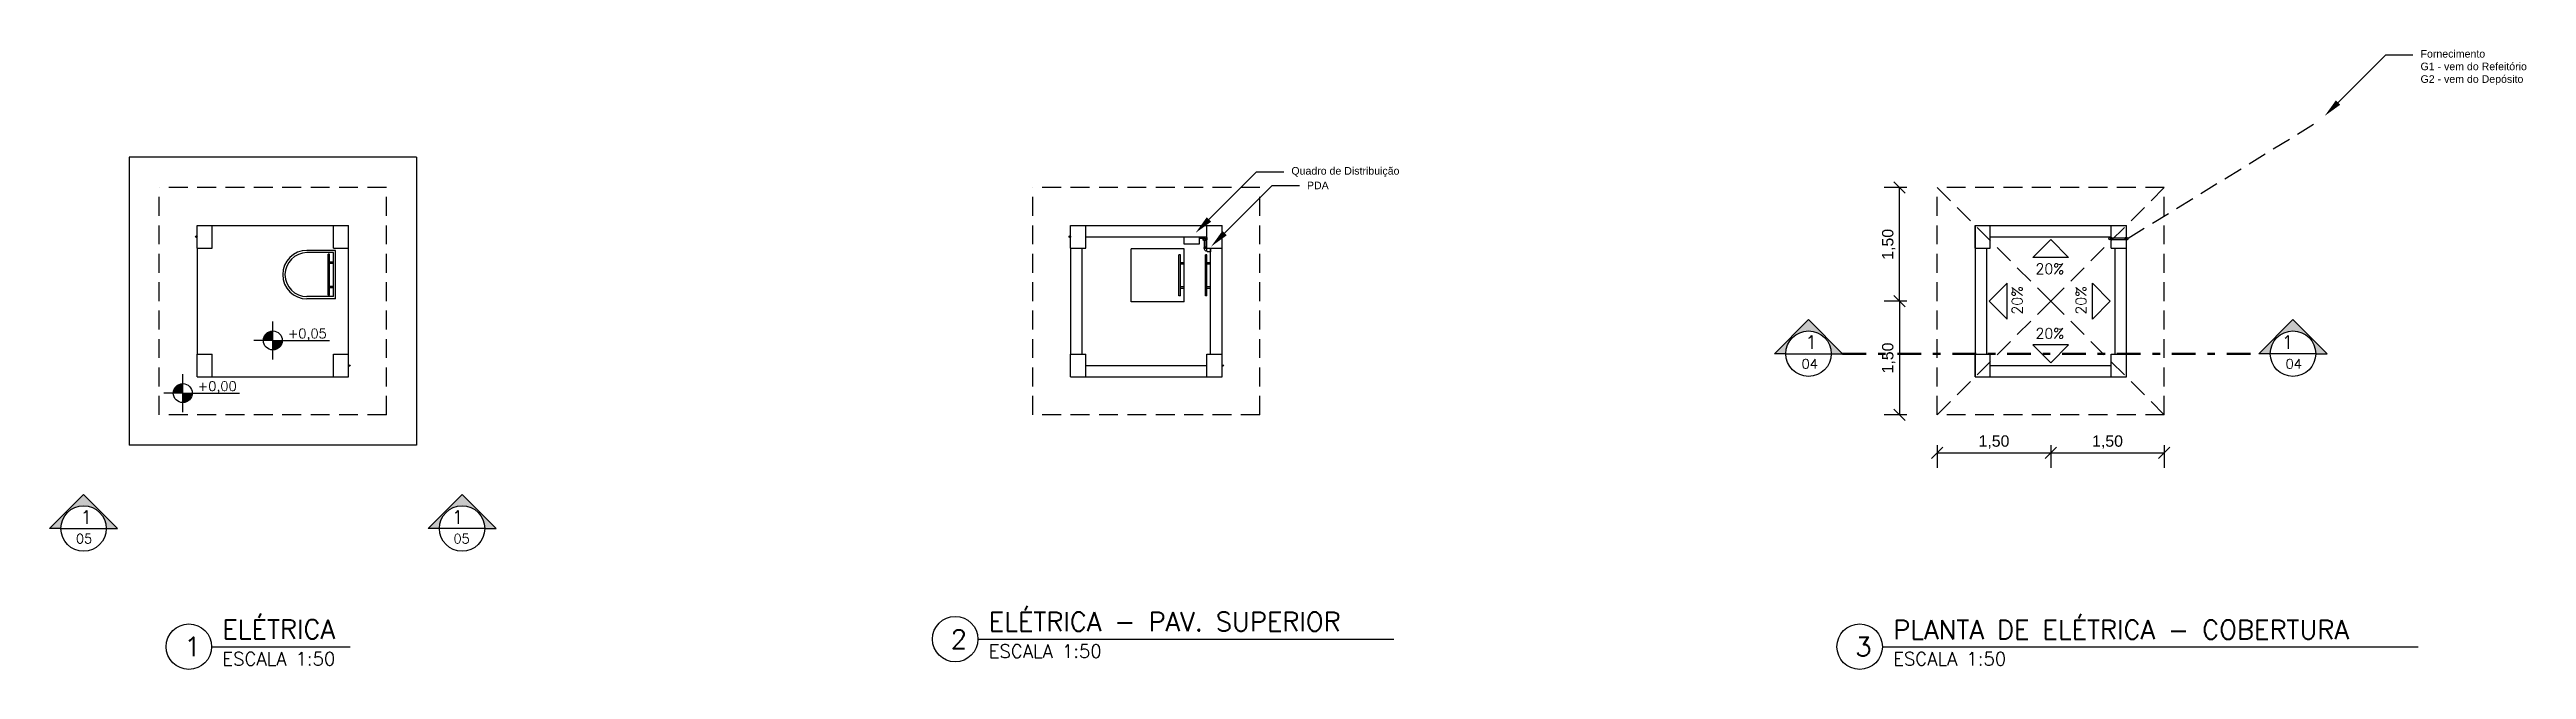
# Model space of a CAD drawing. Extents: x 0 to 7472, y -3979 to 0.
# Drawn here: x 7315.92 to 7348.64, y -3979.5 to -3971.32 of the extents above; entities that cross this region are included whole.
import ezdxf
from ezdxf import colors
from ezdxf.entities.mleader import LeaderData, LeaderLine
from ezdxf.math import Vec2, Vec3

# ---------------------------------------------------------------- set-up
doc = ezdxf.new("R2010")
doc.units = 0
for name, pattern in [('CACHE', [0.375, 0.25, -0.125]), ('CONTINU', [0]), ('DASHDOT', [1, 0.5, -0.25, 0, -0.25])]:
    doc.linetypes.add(name, pattern=pattern)
doc.layers.get('0').update_dxf_attribs({"linetype": 'CONTINUOUS'})
doc.layers.get('Defpoints').update_dxf_attribs({"linetype": 'CONTINUOUS'})
for name, color, linetype, lineweight in [('Arquitetônico - Alvenaria Alta', 251, 'CONTINUOUS', 13), ('Arquitetônico - Desnível', 8, 'CONTINUOUS', 20), ('Arquitetônico - Esquadrias', 1, 'CONTINUOUS', 9), ('Arquitetônico - Mobiliário', 253, 'CONTINU', 5), ('Elétrica', 2, 'CONTINUOUS', 20), ('Estrutural - Pilares', 6, 'CONTINUOUS', 30)]:
    doc.layers.add(name, color=color, linetype=linetype, lineweight=lineweight)
for name, color, linetype in [('Arquitetônico - Cotas', 1, 'CONTINUOUS'), ('Arquitetônico - Projeção Telhado', 253, 'CACHE'), ('Símbolos - Indicação Fachada Elevação Vista', 7, 'CONTINUOUS')]:
    doc.layers.add(name, color=color, linetype=linetype)
doc.styles.add('ROMANS', font='romans.shx', dxfattribs={"height": 0.3})
doc.styles.get("Standard").update_dxf_attribs({"font": 'arial.ttf', "height": 0.15})
doc.dimstyles.get("Standard").update_dxf_attribs({"dimtxt": 0.1, "dimasz": 0.15, "dimexe": 0.2, "dimexo": 0.2, "dimgap": 0.05, "dimtad": 1, "dimzin": 0, "dimtxsty": 'STANDARD', "dimblk": 'OBLIQUE', "dimcen": 0.5, "dimclrd": 256, "dimclre": 256, "dimclrt": 256, "dimadec": 0, "dimazin": 0, "dimtfac": 1, "dimtmove": 0, "dimatfit": 3, "dimfxl": 1, "dimtolj": 1, "dimtzin": 0, "dimlwd": -1, "dimarcsym": 0})

msp = doc.modelspace()

# ---------------------------------------------------------------- texts
at = {"lineweight": -2, "style": 'ROMANS'}
for s, width, heights, insert, char_height, attachment_point in [('1', 1.199999999971624, [-0.175], (7339.113104147955, -3975.090522531118), 0.175, 1), ('04', 1.199999999971624, [-0.125], (7339.061903088821, -3975.400394218556), 0.125, 1), ('1', 1.199999999971624, [-0.175], (7316.325112221508, -3977.397303790726), 0.175, 1), ('1', 1.199999999971624, [-0.175], (7321.379400456872, -3977.397303790726), 0.175, 3), ('05', 1.199999999971624, [-0.125], (7316.263959814689, -3977.707175478164), 0.125, 1), ('05', 1.199999999971624, [-0.125], (7321.466241458473, -3977.707175478164), 0.125, 3), ('ELÉTRICA - PAV. SUPERIOR', 7.570336674507416, [-0.2976190476190476], (7328.322367270552, -3978.739354907418), 0.25, 1), ('ELÉTRICA', 7.570336674507416, [-0.2976190476190476], (7318.197816238063, -3978.839354907417), 0.25, 1), ('2', 0.3938222769647837, [-0.25], (7327.821678460243, -3978.97069753766), 0.25, 1), ('PLANTA DE ELÉTRICA - COBERTURA', 7.570336674507416, [-0.2976190476190476], (7340.270847904387, -3978.845508817598), 0.25, 1), ('1', 0.3938222769647837, [-0.25], (7317.697127427754, -3979.070697537659), 0.25, 1), ('3', 0.3938222769647837, [-0.25], (7339.770159094078, -3979.070697537658), 0.25, 1)]:
    msp.add_mtext_dynamic_manual_height_columns(s, width=width, gutter_width=750, heights=heights, dxfattribs=dict(at, insert=insert, char_height=char_height, attachment_point=attachment_point))
at = {"attachment_point": 3, "style": 'ROMANS'}
for s, heights, insert, char_height in [('1', [-0.175], (7345.555014980058, -3975.090522531104), 0.175), ('04', [-0.125], (7345.670703910408, -3975.400394218541), 0.125)]:
    msp.add_mtext_dynamic_manual_height_columns(s, width=1.199999999971624, gutter_width=750, heights=heights, dxfattribs=dict(at, insert=insert, char_height=char_height))
at = {"lineweight": -2, "char_height": 0.175, "width": 765.1406733490148, "attachment_point": 7, "style": 'ROMANS'}
for insert in [(7318.197816238063, -3979.441802937456), (7328.322367270552, -3979.341802937457), (7340.270847904387, -3979.441802937456)]:
    msp.add_mtext('ESCALA 1:50\\P', dxfattribs=dict(at, insert=insert))
at = {"layer": 'Símbolos - Indicação Fachada Elevação Vista', "char_height": 0.1378125, "style": 'ROMANS'}
for insert, attachment_point in [((7342.150624349365, -3974.278196380229), 7), ((7342.150624349365, -3974.992472326333), 1)]:
    msp.add_mtext_dynamic_manual_height_columns('20%', width=1.349999999968077, gutter_width=843.75, heights=[-0.1378125], dxfattribs=dict(at, insert=insert, attachment_point=attachment_point))
for insert, attachment_point, rotation in [((7341.840201616023, -3974.813491139595), 1, 90), ((7342.821188400851, -3974.813491139595), 7, 90.00000000000001)]:
    msp.add_mtext_dynamic_manual_height_columns('20%', width=1.349999999968077, gutter_width=843.75, heights=[-0.1378125], dxfattribs=dict(at, insert=insert, attachment_point=attachment_point, rotation=rotation))
at = {"layer": 'Símbolos - Indicação Fachada Elevação Vista', "lineweight": -2, "char_height": 0.125, "attachment_point": 1, "style": 'ROMANS'}
for s, insert in [('+0,05', (7319.062528137027, -3974.99987088524)), ('+0,00', (7317.872795267283, -3975.694213574133))]:
    msp.add_mtext_dynamic_manual_height_columns(s, width=1.327887569414088, gutter_width=750, heights=[-0.1488095238095238], dxfattribs=dict(at, insert=insert))

# ---------------------------------------------------------------- blocks, each defined once
blk = doc.blocks.new('_Oblique')
at = {"layer": 'Arquitetônico - Esquadrias', "color": 0, "lineweight": -2}
blk.add_line((-0.5, -0.5), (0.5, 0.5), dxfattribs=at)
blk = doc.blocks.new('*D283')
at = {"layer": 'Arquitetônico - Cotas', "lineweight": -2, "transparency": 16777216}
for p, q in [((7340.453092563072, -3974.635334353283), (7340.153092563072, -3974.635334353283)), ((7340.453092563072, -3976.135334353283), (7340.153092563072, -3976.135334353283))]:
    blk.add_line(p, q, dxfattribs=at)
at = {"layer": 'Arquitetônico - Cotas', "transparency": 16777216}
blk.add_line((7340.353092563072, -3974.635334353283), (7340.353092563072, -3976.135334353283), dxfattribs=at)
at = {"layer": 'Defpoints', "color": 0, "lineweight": -2, "transparency": 16777216}
for p in [(7342.353092563055, -3974.635334353283), (7340.353092563072, -3976.135334353283), (7340.853092563054, -3976.135334353283)]:
    blk.add_point(p, dxfattribs=at)
at = {"layer": 'Arquitetônico - Cotas', "transparency": 16777216, "xscale": 0.15, "yscale": 0.15, "zscale": 0.15}
for p, rotation in [((7340.353092563072, -3974.635334353283), 90), ((7340.353092563072, -3976.135334353283), 270)]:
    blk.add_blockref('_Oblique', p, dxfattribs=dict(at, rotation=rotation))
at = {"layer": 'Arquitetônico - Cotas', "lineweight": -2, "transparency": 16777216, "insert": (7340.212949316139, -3975.385334353285), "char_height": 0.15, "attachment_point": 5, "rotation": 90}
blk.add_mtext('\\A1;1,50', dxfattribs=at)
blk = doc.blocks.new('*D284')
at = {"layer": 'Arquitetônico - Cotas', "lineweight": -2, "transparency": 16777216}
for p, q in [((7340.853092563051, -3976.535334353282), (7340.853092563051, -3976.835334353282)), ((7342.353092563052, -3976.535334353282), (7342.353092563052, -3976.835334353282))]:
    blk.add_line(p, q, dxfattribs=at)
at = {"layer": 'Arquitetônico - Cotas', "transparency": 16777216}
blk.add_line((7340.853092563051, -3976.635334353282), (7342.353092563052, -3976.635334353282), dxfattribs=at)
at = {"layer": 'Defpoints', "color": 0, "lineweight": -2, "transparency": 16777216}
for p in [(7340.853092563051, -3976.135334353282), (7342.353092563052, -3976.135334353282), (7342.353092563052, -3976.635334353282)]:
    blk.add_point(p, dxfattribs=at)
at = {"layer": 'Arquitetônico - Cotas', "transparency": 16777216, "xscale": 0.15, "yscale": 0.15, "zscale": 0.15, "rotation": 180}
blk.add_blockref('_Oblique', (7340.853092563051, -3976.635334353282), dxfattribs=at)
at = {"layer": 'Arquitetônico - Cotas', "transparency": 16777216, "xscale": 0.15, "yscale": 0.15, "zscale": 0.15}
blk.add_blockref('_Oblique', (7342.353092563052, -3976.635334353282), dxfattribs=at)
at = {"layer": 'Arquitetônico - Cotas', "lineweight": -2, "transparency": 16777216, "insert": (7341.603092563051, -3976.495191106351), "char_height": 0.15, "attachment_point": 5}
blk.add_mtext('\\A1;1,50', dxfattribs=at)
blk = doc.blocks.new('*D282')
at = {"layer": 'Arquitetônico - Cotas', "lineweight": -2, "transparency": 16777216}
for p, q in [((7342.353092563052, -3976.535334353282), (7342.353092563052, -3976.835334353282)), ((7343.85309256305, -3976.535334353282), (7343.85309256305, -3976.835334353282))]:
    blk.add_line(p, q, dxfattribs=at)
at = {"layer": 'Arquitetônico - Cotas', "transparency": 16777216}
blk.add_line((7342.353092563052, -3976.635334353282), (7343.85309256305, -3976.635334353282), dxfattribs=at)
at = {"layer": 'Defpoints', "color": 0, "lineweight": -2, "transparency": 16777216}
for p in [(7342.353092563052, -3976.135334353282), (7343.85309256305, -3976.135334353282), (7343.85309256305, -3976.635334353282)]:
    blk.add_point(p, dxfattribs=at)
at = {"layer": 'Arquitetônico - Cotas', "transparency": 16777216, "xscale": 0.15, "yscale": 0.15, "zscale": 0.15, "rotation": 180}
blk.add_blockref('_Oblique', (7342.353092563052, -3976.635334353282), dxfattribs=at)
at = {"layer": 'Arquitetônico - Cotas', "transparency": 16777216, "xscale": 0.15, "yscale": 0.15, "zscale": 0.15}
blk.add_blockref('_Oblique', (7343.85309256305, -3976.635334353282), dxfattribs=at)
at = {"layer": 'Arquitetônico - Cotas', "lineweight": -2, "transparency": 16777216, "insert": (7343.103092563051, -3976.495191106351), "char_height": 0.15, "attachment_point": 5}
blk.add_mtext('\\A1;1,50', dxfattribs=at)
blk = doc.blocks.new('*D285')
at = {"layer": 'Arquitetônico - Cotas', "lineweight": -2, "transparency": 16777216}
for p, q in [((7340.453092563076, -3973.135334353283), (7340.153092563076, -3973.135334353283)), ((7340.453092563076, -3974.635334353283), (7340.153092563076, -3974.635334353283))]:
    blk.add_line(p, q, dxfattribs=at)
at = {"layer": 'Arquitetônico - Cotas', "transparency": 16777216}
blk.add_line((7340.353092563076, -3974.635334353283), (7340.353092563076, -3973.135334353283), dxfattribs=at)
at = {"layer": 'Defpoints', "color": 0, "lineweight": -2, "transparency": 16777216}
for p in [(7340.353092563076, -3973.135334353283), (7342.353092563055, -3973.135334353283), (7342.353092563055, -3974.635334353283)]:
    blk.add_point(p, dxfattribs=at)
at = {"layer": 'Arquitetônico - Cotas', "transparency": 16777216, "xscale": 0.15, "yscale": 0.15, "zscale": 0.15}
for p, rotation in [((7340.353092563076, -3973.135334353283), 90), ((7340.353092563076, -3974.635334353283), 270)]:
    blk.add_blockref('_Oblique', p, dxfattribs=dict(at, rotation=rotation))
at = {"layer": 'Arquitetônico - Cotas', "lineweight": -2, "transparency": 16777216, "insert": (7340.212949316143, -3973.885334353284), "char_height": 0.15, "attachment_point": 5, "rotation": 90}
blk.add_mtext('\\A1;1,50', dxfattribs=at)

# ---------------------------------------------------------------- dimensions: what is measured, and where the dimension line sits
at = {"layer": 'Arquitetônico - Cotas', "lineweight": -2}
for base, p2, picture, middle in [((7340.353092563076, -3973.135334353283), (7342.353092563051, -3973.135334353281), '*D285', (7340.212949316143, -3973.885334353284)), ((7340.353092563072, -3976.135334353283), (7340.85309256305, -3976.135334353281), '*D283', (7340.212949316139, -3975.385334353285))]:
    dim = msp.add_linear_dim(base=base, p1=(7342.353092563051, -3974.635334353281), p2=p2, angle=90, dimstyle='STANDARD', dxfattribs=at)
    dim.commit()
    dim.dimension.update_dxf_attribs({"geometry": picture, "text_midpoint": middle})
for base, p1, p2, picture, middle in [((7342.353092563052, -3976.635334353282), (7340.853092563051, -3976.135334353282), (7342.353092563052, -3976.135334353282), '*D284', (7341.603092563051, -3976.495191106351)), ((7343.85309256305, -3976.635334353282), (7342.353092563052, -3976.135334353282), (7343.85309256305, -3976.135334353282), '*D282', (7343.103092563051, -3976.495191106351))]:
    dim = msp.add_linear_dim(base=base, p1=p1, p2=p2, dimstyle='STANDARD', dxfattribs=at)
    dim.commit()
    dim.dimension.update_dxf_attribs({"geometry": picture, "text_midpoint": middle})

# ---------------------------------------------------------------- hatches: boundary and pattern name
at = {"lineweight": -2}
h = msp.add_hatch(color=256, dxfattribs=at)
h.dxf.hatch_style = 1
h.paths.add_polyline_path([(7339.153092563038, -3974.878553093663), (7338.703092563026, -3975.328553093674), (7338.853092562991, -3975.328553093674, -1), (7339.453092563026, -3975.328553093674), (7339.603092563049, -3975.328553093674)])
h = msp.add_hatch(color=256)
h.dxf.hatch_style = 1
h.paths.add_polyline_path([(7345.553092563034, -3974.878553093648), (7346.003092562987, -3975.32855309366), (7345.853092563022, -3975.32855309366, 1), (7345.253092562987, -3975.32855309366), (7345.103092563022, -3975.32855309366)])
h = msp.add_hatch(color=256, dxfattribs=at)
h.dxf.hatch_style = 1
h.paths.add_polyline_path([(7316.365100636591, -3977.18533435327), (7315.915100636579, -3977.635334353282), (7316.065100636544, -3977.635334353282, -1), (7316.665100636579, -3977.635334353282), (7316.815100636602, -3977.635334353282)])
h = msp.add_hatch(color=256, dxfattribs=at)
h.dxf.hatch_style = 1
h.paths.add_polyline_path([(7321.365100636571, -3977.18533435327), (7321.815100636582, -3977.635334353282), (7321.665100636617, -3977.635334353282, 1), (7321.065100636582, -3977.635334353282), (7320.915100636559, -3977.635334353282)])
at = {"layer": 'Símbolos - Indicação Fachada Elevação Vista', "lineweight": -2}
h = msp.add_hatch(color=256, dxfattribs=at)
h.dxf.hatch_style = 1
h.paths.add_polyline_path([(7318.86510063658, -3975.154153045663), (7318.86510063658, -3975.029153045663, 0.4142135623730951), (7318.74010063658, -3975.154153045663)])
h = msp.add_hatch(color=256, dxfattribs=at)
h.dxf.hatch_style = 1
h.paths.add_polyline_path([(7318.86510063658, -3975.154153045663), (7318.86510063658, -3975.279153045663, 0.4142135623730951), (7318.99010063658, -3975.154153045663)])
h = msp.add_hatch(color=256, dxfattribs=at)
h.dxf.hatch_style = 1
h.paths.add_polyline_path([(7317.675367766837, -3975.848495734557), (7317.675367766837, -3975.723495734557, 0.4142135623730951), (7317.550367766837, -3975.848495734557)])
h = msp.add_hatch(color=256, dxfattribs=at)
h.dxf.hatch_style = 1
h.paths.add_polyline_path([(7317.675367766837, -3975.848495734557), (7317.675367766837, -3975.973495734557, 0.4142135623730951), (7317.800367766837, -3975.848495734557)])

# ---------------------------------------------------------------- linework, layer by layer
at = {"lineweight": -2}
for p, q in [((7338.703092563026, -3975.328553093674), (7339.153092563038, -3974.878553093663)), ((7339.603092563049, -3975.328553093674), (7339.153092563038, -3974.878553093663)), ((7338.853092562991, -3975.328553093674), (7338.703092563026, -3975.328553093674)), ((7338.853092562991, -3975.328553093674), (7339.603092563049, -3975.328553093674)), ((7315.915100636579, -3977.635334353282), (7316.365100636591, -3977.18533435327)), ((7316.815100636602, -3977.635334353282), (7316.365100636591, -3977.18533435327)), ((7320.915100636559, -3977.635334353282), (7321.365100636571, -3977.18533435327)), ((7321.815100636582, -3977.635334353282), (7321.365100636571, -3977.18533435327)), ((7316.065100636544, -3977.635334353282), (7315.915100636579, -3977.635334353282)), ((7316.065100636544, -3977.635334353282), (7316.815100636602, -3977.635334353282)), ((7321.665100636617, -3977.635334353282), (7320.915100636559, -3977.635334353282)), ((7321.665100636617, -3977.635334353282), (7321.815100636582, -3977.635334353282)), ((7318.055711189773, -3979.195005099208), (7319.884549286753, -3979.195005099208)), ((7328.180262222262, -3979.095005099209), (7333.675852569231, -3979.09500509921)), ((7340.128742856097, -3979.195005099208), (7347.207191068206, -3979.195005099207))]:
    msp.add_line(p, q, dxfattribs=at)
for p, q in [((7345.103092563022, -3975.32855309366), (7345.553092563034, -3974.878553093648)), ((7346.003092562987, -3975.32855309366), (7345.553092563034, -3974.878553093648)), ((7345.853092563022, -3975.32855309366), (7345.103092563022, -3975.32855309366)), ((7345.853092563022, -3975.32855309366), (7346.003092562987, -3975.32855309366))]:
    msp.add_line(p, q)
for centre in [(7339.153092563038, -3975.328553093674), (7316.365100636591, -3977.635334353282), (7321.365100636571, -3977.635334353282), (7317.755711189785, -3979.195005099208), (7327.880262222274, -3979.095005099209), (7339.828742856109, -3979.195005099208)]:
    msp.add_circle(centre, 0.3, dxfattribs=at)
msp.add_circle((7345.553092563034, -3975.32855309366), 0.3)
at = {"layer": 'Arquitetônico - Alvenaria Alta', "lineweight": -2}
for p, q in [((7341.35309256305, -3973.635334353281), (7341.35309256305, -3975.635334353281)), ((7341.35309256305, -3973.635334353281), (7343.353092563051, -3973.635334353281)), ((7341.553092563048, -3973.785334353283), (7343.153092563048, -3973.785334353283)), ((7343.35309256305, -3975.635334353281), (7343.353092563049, -3973.635334353281)), ((7341.503092563047, -3973.935334353283), (7341.503092563047, -3975.335334353284)), ((7343.203092563048, -3975.335334353284), (7343.203092563047, -3973.935334353283)), ((7341.35309256305, -3975.635334353281), (7343.35309256305, -3975.635334353281)), ((7341.553092563047, -3975.485334353284), (7343.153092563048, -3975.485334353284))]:
    msp.add_line(p, q, dxfattribs=at)
at = {"layer": 'Arquitetônico - Cotas', "linetype": 'CACHE', "lineweight": -2}
msp.add_line((7343.375754985454, -3973.80409538483), (7345.922260134558, -3972.240796170783), dxfattribs=at)
at = {"layer": 'Arquitetônico - Cotas', "lineweight": -2}
for p, q in [((7331.152059840031, -3973.810333206493), (7331.104580589136, -3973.810333206493)), ((7343.143747310583, -3973.798409354602), (7343.128092679093, -3973.798409354602)), ((7343.143793196669, -3973.797604636293), (7343.143747310583, -3973.798409354602)), ((7343.143747310583, -3973.798409354602), (7343.143747310583, -3973.822259119861)), ((7343.144498484294, -3973.797604636293), (7343.143793196669, -3973.797604636293)), ((7343.143793196669, -3973.797604636293), (7343.143793196669, -3973.823063838171)), ((7343.144498484294, -3973.797604636293), (7343.144498484294, -3973.823063838171)), ((7343.146270784765, -3973.798409354602), (7343.144498484294, -3973.798409354602)), ((7343.146845902131, -3973.797834237232), (7343.146270784765, -3973.798409354602)), ((7343.146270784765, -3973.798409354602), (7343.146270784765, -3973.822259119861)), ((7343.146845902131, -3973.797834237232), (7343.146845902131, -3973.822834237232)), ((7343.154376186189, -3973.797834237232), (7343.146845902131, -3973.797834237232)), ((7343.154591287403, -3973.822834237232), (7343.154591287403, -3973.797834237232)), ((7343.154662903976, -3973.797015656072), (7343.154610034703, -3973.797619954542)), ((7343.157116579544, -3973.796801373382), (7343.15489675249, -3973.796801373382)), ((7343.15489675249, -3973.823632359298), (7343.15489675249, -3973.797036115166)), ((7343.157116579544, -3973.823632359298), (7343.157116579544, -3973.797036115166)), ((7343.157343322691, -3973.796975359522), (7343.157526838836, -3973.797660251092)), ((7343.157573458292, -3973.822834237232), (7343.157573458292, -3973.797834237232)), ((7343.158796904442, -3973.797834237232), (7343.157753581992, -3973.797834237232)), ((7343.158796904442, -3973.822834237232), (7343.158796904442, -3973.797834237232)), ((7343.158796904442, -3973.797834237232), (7343.334888105613, -3973.797834237238)), ((7343.334888105613, -3973.822834237238), (7343.334888105613, -3973.797834237238)), ((7343.334888105613, -3973.797834237238), (7343.335931428063, -3973.797834237238)), ((7343.336111551763, -3973.822834237238), (7343.336111551763, -3973.797834237238)), ((7343.336341687364, -3973.796975359528), (7343.336158171219, -3973.797660251098)), ((7343.336568430511, -3973.796801373388), (7343.338788257564, -3973.796801373388)), ((7343.336568430511, -3973.823632359304), (7343.336568430511, -3973.797036115172)), ((7343.338788257564, -3973.823632359304), (7343.338788257564, -3973.797036115172)), ((7343.339022106079, -3973.797015656078), (7343.339074975352, -3973.797619954549)), ((7343.339093722651, -3973.822834237238), (7343.339093722651, -3973.797834237238)), ((7343.339308823865, -3973.797834237238), (7343.346839107924, -3973.797834237238)), ((7343.346839107924, -3973.797834237238), (7343.346839107924, -3973.822834237238)), ((7343.346839107924, -3973.797834237238), (7343.34741422529, -3973.798409354609)), ((7343.34741422529, -3973.798409354609), (7343.349186525761, -3973.798409354609)), ((7343.34741422529, -3973.798409354609), (7343.34741422529, -3973.822259119868)), ((7343.349186525761, -3973.7976046363), (7343.349891813386, -3973.7976046363)), ((7343.349186525761, -3973.7976046363), (7343.349186525761, -3973.823063838178)), ((7343.349891813386, -3973.7976046363), (7343.349891813386, -3973.823063838178)), ((7343.349891813386, -3973.7976046363), (7343.349937699471, -3973.798409354609)), ((7343.349937699471, -3973.798409354609), (7343.349937699471, -3973.822259119868)), ((7343.349937699471, -3973.798409354609), (7343.365592330962, -3973.798409354609)), ((7331.167156877292, -3973.835334121193), (7331.167156877292, -3973.920399252842)), ((7331.192156877291, -3973.835334121193), (7331.192156877291, -3973.920399252843)), ((7343.143747310583, -3973.822259119861), (7343.128092679093, -3973.822259119861)), ((7343.143747310583, -3973.822259119861), (7343.143793196669, -3973.823063838171)), ((7343.144498484294, -3973.823063838171), (7343.143793196669, -3973.823063838171)), ((7343.146270784765, -3973.822259119861), (7343.144498484294, -3973.822259119861)), ((7343.146845902131, -3973.822834237232), (7343.146270784765, -3973.822259119861)), ((7343.154376186189, -3973.822834237232), (7343.146845902131, -3973.822834237232)), ((7343.154662903976, -3973.823652818393), (7343.154610034703, -3973.823048519921)), ((7343.157116579544, -3973.823867101082), (7343.15489675249, -3973.823867101082)), ((7343.157343322691, -3973.823693114943), (7343.157526838836, -3973.823008223372)), ((7343.158796904442, -3973.822834237232), (7343.157753581992, -3973.822834237232)), ((7343.158796904442, -3973.822834237232), (7343.334888105613, -3973.822834237238)), ((7343.334888105613, -3973.822834237238), (7343.335931428063, -3973.822834237238)), ((7343.336341687364, -3973.823693114949), (7343.336158171219, -3973.823008223378)), ((7343.336568430511, -3973.823867101088), (7343.338788257564, -3973.823867101088)), ((7343.339022106079, -3973.823652818399), (7343.339074975352, -3973.823048519928)), ((7343.339308823865, -3973.822834237238), (7343.346839107924, -3973.822834237238)), ((7343.346839107924, -3973.822834237238), (7343.34741422529, -3973.822259119868)), ((7343.34741422529, -3973.822259119868), (7343.349186525761, -3973.822259119868)), ((7343.349186525761, -3973.823063838178), (7343.349891813386, -3973.823063838178)), ((7343.349937699471, -3973.822259119868), (7343.349891813386, -3973.823063838178)), ((7343.349937699471, -3973.822259119868), (7343.365592330962, -3973.822259119868))]:
    msp.add_line(p, q, dxfattribs=at)
for centre, radius in [((7317.85510063658, -3973.785334353247), 0.01), ((7329.394580589138, -3973.785334353281), 0.01), ((7331.179580705182, -3973.810334237237), 0.0125), ((7319.87510063658, -3975.485334353253), 0.01), ((7331.414580589138, -3975.485334353287), 0.01)]:
    msp.add_circle(centre, radius, dxfattribs=at)
for centre, radius, start, end in [((7343.128092679093, -3973.810334237232), 0.0119248826291313, 90, 270), ((7343.154376186189, -3973.797599495448), 0.000234741784038, 270, 354.9999999989803), ((7343.15489675249, -3973.797036115166), 0.000234741784038, 90, 174.9999999989803), ((7343.157116579544, -3973.797036115166), 0.000234741784038, 15.00000000064567, 90), ((7343.157753581992, -3973.797599495448), 0.000234741784038, 195.0000000006456, 270), ((7343.335931428063, -3973.797599495455), 0.000234741784038, 270, 344.9999999993441), ((7343.336568430511, -3973.797036115172), 0.000234741784038, 90, 164.999999999344), ((7343.338788257564, -3973.797036115172), 0.000234741784038, 5.000000001024095, 90), ((7343.339308823865, -3973.797599495455), 0.000234741784038, 185.0000000010241, 270), ((7343.365592330962, -3973.810334237238), 0.0119248826291313, 270, 90), ((7343.154376186189, -3973.823068979017), 0.000234741784038, 5.00000000101969, 90), ((7343.15489675249, -3973.823632359298), 0.000234741784038, 185.0000000010197, 270), ((7343.157116579544, -3973.823632359298), 0.000234741784038, 270, 344.9999999993543), ((7343.157753581992, -3973.823068979017), 0.000234741784038, 90, 164.9999999993543), ((7343.335931428063, -3973.823068979023), 0.000234741784038, 15.00000000065598, 90), ((7343.336568430511, -3973.823632359304), 0.000234741784038, 195.0000000006559, 270), ((7343.338788257564, -3973.823632359304), 0.000234741784038, 270, 354.9999999989759), ((7343.339308823865, -3973.823068979023), 0.000234741784038, 90, 174.9999999989759)]:
    msp.add_arc(centre, radius, start, end, dxfattribs=at)
at = {"layer": 'Arquitetônico - Desnível', "lineweight": -2}
for p, q in [((7316.965100636578, -3972.73533435328), (7316.965100636578, -3976.535334353282)), ((7320.765100636581, -3972.735334353281), (7316.965100636578, -3972.73533435328)), ((7320.765100636582, -3972.735334353281), (7320.765100636581, -3976.535334353282)), ((7318.065100636581, -3973.635334353281), (7319.66510063658, -3973.635334353281)), ((7329.604580589139, -3973.635334353281), (7331.204580589138, -3973.635334353281)), ((7329.604580589138, -3973.785334353282), (7331.204580589138, -3973.785334353282)), ((7317.86510063658, -3973.935334353281), (7317.86510063658, -3975.335334353281)), ((7319.86510063658, -3975.335334353281), (7319.865100636579, -3973.935334353281)), ((7329.404580589138, -3973.935334353281), (7329.404580589138, -3975.335334353281)), ((7329.554580589137, -3973.935334353282), (7329.554580589137, -3975.335334353282)), ((7330.204678926177, -3974.643015014276), (7330.204678926179, -3973.943015014276)), ((7330.904678926177, -3973.943015014276), (7330.20467892618, -3973.943015014277)), ((7330.904678926177, -3974.643015014276), (7330.904678926177, -3973.943015014277)), ((7331.254580589138, -3975.335334353282), (7331.254580589137, -3973.935334353282)), ((7331.404580589138, -3975.335334353281), (7331.404580589137, -3973.935334353281)), ((7330.904678926177, -3974.643015014276), (7330.204678926177, -3974.643015014276)), ((7318.06510063658, -3975.635334353281), (7319.66510063658, -3975.635334353281)), ((7329.604580589137, -3975.485334353282), (7331.204580589138, -3975.485334353282)), ((7329.604580589138, -3975.635334353281), (7331.204580589138, -3975.635334353281)), ((7320.765100636581, -3976.535334353281), (7316.965100636578, -3976.535334353281))]:
    msp.add_line(p, q, dxfattribs=at)
at = {"layer": 'Arquitetônico - Mobiliário', "lineweight": -2}
for p, q in [((7319.69510063658, -3973.965334353281), (7319.31510063658, -3973.965334353281)), ((7319.66510063658, -3973.995334353282), (7319.31510063658, -3973.995334353282)), ((7319.615100636581, -3974.015334353282), (7319.595100636579, -3974.015334353281)), ((7319.595100636579, -3974.555334353281), (7319.595100636579, -3974.015334353281)), ((7319.615100636581, -3974.555334353281), (7319.615100636581, -3974.015334353281)), ((7319.61510063658, -3974.115334353281), (7319.66510063658, -3974.115334353281)), ((7319.61510063658, -3974.135334353281), (7319.66510063658, -3974.135334353281)), ((7319.66510063658, -3974.575334353281), (7319.66510063658, -3973.995334353282)), ((7319.695100636579, -3974.605334353281), (7319.695100636581, -3973.965334353282)), ((7330.854678926178, -3974.023015014277), (7330.834678926177, -3974.023015014276)), ((7330.834678926177, -3974.563015014276), (7330.834678926176, -3974.023015014276)), ((7330.854678926178, -3974.563015014276), (7330.854678926178, -3974.023015014276)), ((7330.854678926177, -3974.123015014276), (7330.904678926177, -3974.123015014276)), ((7330.854678926177, -3974.143015014276), (7330.904678926177, -3974.143015014276)), ((7331.204580589138, -3974.023015014277), (7331.184580589136, -3974.023015014276)), ((7331.184580589136, -3974.563015014276), (7331.184580589135, -3974.023015014276)), ((7331.204580589138, -3974.563015014276), (7331.204580589138, -3974.023015014276)), ((7331.204580589137, -3974.123015014276), (7331.254580589137, -3974.123015014276)), ((7331.204580589137, -3974.143015014276), (7331.254580589137, -3974.143015014276)), ((7319.61510063658, -3974.435334353281), (7319.66510063658, -3974.435334353281)), ((7319.61510063658, -3974.455334353281), (7319.66510063658, -3974.455334353281)), ((7330.854678926177, -3974.443015014276), (7330.904678926177, -3974.443015014276)), ((7330.854678926177, -3974.463015014276), (7330.904678926177, -3974.463015014276)), ((7331.204580589137, -3974.443015014276), (7331.254580589137, -3974.443015014276)), ((7331.204580589137, -3974.463015014276), (7331.254580589137, -3974.463015014276)), ((7319.66510063658, -3974.575334353281), (7319.31510063658, -3974.575334353281)), ((7319.695100636579, -3974.605334353281), (7319.31510063658, -3974.605334353281)), ((7319.615100636582, -3974.55533435328), (7319.595100636579, -3974.555334353281)), ((7330.854678926179, -3974.563015014275), (7330.834678926177, -3974.563015014276)), ((7331.204580589138, -3974.563015014275), (7331.184580589136, -3974.563015014276))]:
    msp.add_line(p, q, dxfattribs=at)
for radius in [0.3200000000003638, 0.2900000000003637]:
    msp.add_arc((7319.31510063658, -3974.285334353281), radius, 90, 270, dxfattribs=at)
at = {"layer": 'Arquitetônico - Projeção Telhado', "lineweight": -2}
for p, q in [((7320.365100636582, -3973.135334353281), (7317.36510063658, -3973.135334353282)), ((7317.365100636581, -3976.135334353283), (7317.36510063658, -3973.135334353282)), ((7320.36510063658, -3976.135334353283), (7320.36510063658, -3973.135334353282)), ((7331.90458058914, -3973.135334353281), (7328.904580589138, -3973.135334353282)), ((7328.904580589139, -3976.135334353283), (7328.904580589138, -3973.135334353282)), ((7331.904580589138, -3976.135334353283), (7331.904580589138, -3973.135334353282)), ((7343.853092563052, -3973.135334353281), (7340.85309256305, -3973.135334353281)), ((7340.853092563051, -3976.135334353282), (7340.85309256305, -3973.135334353281)), ((7342.353092563051, -3974.635334353281), (7340.85309256305, -3973.135334353281)), ((7342.353092563051, -3974.635334353281), (7343.85309256305, -3973.135334353281)), ((7343.85309256305, -3976.135334353283), (7343.85309256305, -3973.135334353281)), ((7342.353092563051, -3974.635334353281), (7340.853092563051, -3976.135334353281)), ((7342.353092563051, -3974.635334353281), (7343.85309256305, -3976.135334353282)), ((7320.365100636582, -3976.135334353283), (7317.36510063658, -3976.135334353282)), ((7331.90458058914, -3976.135334353283), (7328.904580589138, -3976.135334353282)), ((7343.853092563052, -3976.135334353282), (7340.85309256305, -3976.135334353281))]:
    msp.add_line(p, q, dxfattribs=at)
at = {"layer": 'Elétrica', "lineweight": -2}
for p, q in [((7330.904580589137, -3973.885334353281), (7330.904580589136, -3973.785334353282)), ((7330.904580589136, -3973.785334353282), (7331.104580589136, -3973.785334353281)), ((7331.104580589137, -3973.785334353282), (7331.104580589137, -3973.885334353281)), ((7331.104580589137, -3973.885334353281), (7330.904580589137, -3973.885334353281)), ((7331.16708230932, -3973.920399252843), (7331.16708230932, -3973.924399069357)), ((7331.16708230932, -3973.920399252843), (7331.192081162532, -3973.920399252843)), ((7331.192081162532, -3973.924399069357), (7331.16708230932, -3973.924399069357)), ((7331.16833225198, -3973.926197372063), (7331.16708230932, -3973.924399069357)), ((7331.190831219871, -3973.926197372063), (7331.16833225198, -3973.926197372063)), ((7331.16833225198, -3973.926197372063), (7331.16833225198, -3973.938893608581)), ((7331.190831219871, -3973.938893608581), (7331.16833225198, -3973.938893608581)), ((7331.16958219464, -3973.940411326776), (7331.16833225198, -3973.938893608581)), ((7331.189581277211, -3973.940411326776), (7331.16958219464, -3973.940411326776)), ((7331.16958219464, -3973.942911212098), (7331.16958219464, -3973.940411326776)), ((7331.189581277211, -3973.940411326776), (7331.190831219871, -3973.938893608581)), ((7331.190831219871, -3973.926197372063), (7331.192081162532, -3973.924399069357)), ((7331.190831219871, -3973.926197372063), (7331.190831219871, -3973.938893608581)), ((7331.192081162532, -3973.920399252843), (7331.192081162532, -3973.924399069357))]:
    msp.add_line(p, q, dxfattribs=at)
for points in [[(7331.194656807666, -3973.835288417928), (7331.164656946919, -3973.835379824459, -0.414213562373095), (7331.154626524492, -3973.825410339721), (7331.154535117961, -3973.795410478973, -0.4142135623730951), (7331.1645046027, -3973.785380056547), (7331.194504463447, -3973.785288650016)], [(7331.193533114078, -3973.785291609619), (7331.194504463447, -3973.785288650016, -0.414213562373095), (7331.204534885873, -3973.795258134754), (7331.204626292404, -3973.825257995501, -0.414213562373095), (7331.194656807666, -3973.835288417928), (7331.193685458296, -3973.835291377531)], [(7331.244656807664, -3973.985288417928), (7331.214656946917, -3973.985379824459, -0.414213562373095), (7331.204626524491, -3973.975410339721), (7331.204535117959, -3973.945410478973, -0.4142135623730951), (7331.214504602698, -3973.935380056547), (7331.244504463445, -3973.935288650016)], [(7331.243533114076, -3973.935291609619), (7331.244504463445, -3973.935288650016, -0.414213562373095), (7331.254534885871, -3973.945258134754), (7331.254626292402, -3973.975257995502, -0.414213562373095), (7331.244656807664, -3973.985288417928), (7331.243685458295, -3973.985291377531)]]:
    msp.add_lwpolyline(points, format="xyb", dxfattribs=at)
for centre, radius, end in [((7331.197080933174, -3973.942911212098), 0.0274987385336467, 259.5864372969148), ((7331.199580818496, -3973.940411326776), 0.0099995412849623, 221.4096221133007)]:
    msp.add_arc(centre, radius, 180, end, dxfattribs=at)
at = {"layer": 'Estrutural - Pilares', "lineweight": -2}
for p, q in [((7317.86510063658, -3973.935334353281), (7317.86510063658, -3973.635334353281)), ((7317.86510063658, -3973.635334353281), (7318.06510063658, -3973.635334353281)), ((7318.06510063658, -3973.935334353281), (7318.065100636581, -3973.635334353281)), ((7319.66510063658, -3973.935334353281), (7319.66510063658, -3973.635334353281)), ((7319.66510063658, -3973.635334353281), (7319.86510063658, -3973.635334353281)), ((7319.86510063658, -3973.935334353281), (7319.865100636581, -3973.635334353281)), ((7329.404580589138, -3973.935334353281), (7329.404580589138, -3973.635334353281)), ((7329.404580589138, -3973.635334353281), (7329.604580589138, -3973.635334353281)), ((7329.604580589138, -3973.935334353281), (7329.604580589139, -3973.635334353281)), ((7331.204580589138, -3973.935334353281), (7331.204580589138, -3973.635334353281)), ((7331.204580589138, -3973.635334353281), (7331.404580589138, -3973.635334353281)), ((7331.404580589138, -3973.935334353281), (7331.404580589139, -3973.635334353281)), ((7341.353092563048, -3973.935334353283), (7341.353092563048, -3973.635334353283)), ((7341.353092563048, -3973.635334353283), (7341.553092563048, -3973.635334353283)), ((7341.553092563048, -3973.935334353283), (7341.553092563049, -3973.635334353283)), ((7343.153092563049, -3973.935334353283), (7343.153092563049, -3973.635334353283)), ((7343.153092563049, -3973.635334353283), (7343.353092563048, -3973.635334353283)), ((7343.353092563048, -3973.935334353283), (7343.353092563049, -3973.635334353283)), ((7317.86510063658, -3973.935334353281), (7318.06510063658, -3973.935334353281)), ((7319.66510063658, -3973.935334353281), (7319.86510063658, -3973.935334353281)), ((7329.404580589138, -3973.935334353281), (7329.604580589138, -3973.935334353281)), ((7331.204580589138, -3973.935334353281), (7331.404580589138, -3973.935334353281)), ((7341.353092563048, -3973.935334353283), (7341.553092563048, -3973.935334353283)), ((7343.153092563049, -3973.935334353283), (7343.353092563048, -3973.935334353283)), ((7317.86510063658, -3975.635334353281), (7317.86510063658, -3975.335334353281)), ((7317.86510063658, -3975.335334353281), (7318.06510063658, -3975.335334353281)), ((7318.06510063658, -3975.635334353281), (7318.065100636581, -3975.335334353282)), ((7319.66510063658, -3975.635334353281), (7319.66510063658, -3975.335334353281)), ((7319.66510063658, -3975.335334353281), (7319.86510063658, -3975.335334353281)), ((7319.86510063658, -3975.635334353281), (7319.865100636581, -3975.335334353282)), ((7329.404580589138, -3975.635334353281), (7329.404580589138, -3975.335334353281)), ((7329.404580589138, -3975.335334353281), (7329.604580589138, -3975.335334353281)), ((7329.604580589138, -3975.635334353281), (7329.604580589139, -3975.335334353282)), ((7331.204580589138, -3975.635334353281), (7331.204580589138, -3975.335334353281)), ((7331.204580589138, -3975.335334353281), (7331.404580589138, -3975.335334353281)), ((7331.404580589138, -3975.635334353281), (7331.404580589139, -3975.335334353282)), ((7341.353092563048, -3975.635334353283), (7341.353092563048, -3975.335334353283)), ((7341.353092563048, -3975.335334353283), (7341.553092563048, -3975.335334353283)), ((7341.553092563048, -3975.635334353283), (7341.553092563049, -3975.335334353284)), ((7343.153092563049, -3975.635334353283), (7343.153092563049, -3975.335334353283)), ((7343.153092563049, -3975.335334353283), (7343.353092563048, -3975.335334353283)), ((7343.353092563048, -3975.635334353283), (7343.353092563049, -3975.335334353284)), ((7317.86510063658, -3975.635334353281), (7318.06510063658, -3975.635334353281)), ((7319.66510063658, -3975.635334353281), (7319.86510063658, -3975.635334353281)), ((7329.404580589138, -3975.635334353281), (7329.604580589138, -3975.635334353281)), ((7331.204580589138, -3975.635334353281), (7331.404580589138, -3975.635334353281)), ((7341.353092563048, -3975.635334353283), (7341.553092563048, -3975.635334353283)), ((7343.153092563049, -3975.635334353283), (7343.353092563048, -3975.635334353283))]:
    msp.add_line(p, q, dxfattribs=at)
at = {"layer": 'Símbolos - Indicação Fachada Elevação Vista', "lineweight": -2}
for p, q in [((7342.11684256306, -3974.057934353281), (7342.353092563036, -3973.821684353274)), ((7342.589342563042, -3974.057934353281), (7342.11684256306, -3974.057934353281)), ((7342.589342563042, -3974.057934353281), (7342.353092563036, -3973.821684353305)), ((7341.775667919568, -3974.399084353291), (7341.539417919561, -3974.635334353266)), ((7341.775667919568, -3974.871584353272), (7341.775667919568, -3974.399084353291)), ((7342.903637927799, -3974.871584353272), (7342.903637927799, -3974.399084353291)), ((7342.903637927799, -3974.399084353291), (7343.139887927806, -3974.635334353266)), ((7341.775667919568, -3974.871584353272), (7341.539417919592, -3974.635334353266)), ((7342.903637927799, -3974.871584353272), (7343.139887927775, -3974.635334353266)), ((7318.86510063658, -3975.154153045663), (7318.86510063658, -3974.904153045663)), ((7318.86510063658, -3975.154153045663), (7318.615100636638, -3975.154153045663)), ((7318.86510063658, -3975.404153045663), (7318.86510063658, -3975.154153045663)), ((7318.86510063658, -3975.154153045663), (7318.99010063658, -3975.154153045663)), ((7318.99010063658, -3975.154153045663), (7319.615100636638, -3975.154153045663)), ((7342.589342563042, -3975.212734353282), (7342.11684256306, -3975.212734353282)), ((7342.11684256306, -3975.212734353282), (7342.353092563036, -3975.448984353289)), ((7342.589342563042, -3975.212734353282), (7342.353092563036, -3975.448984353258)), ((7317.675367766837, -3975.848495734557), (7317.675367766837, -3975.598495734557)), ((7317.675367766837, -3975.848495734557), (7317.425367766895, -3975.848495734557)), ((7317.675367766837, -3976.098495734557), (7317.675367766837, -3975.848495734557)), ((7317.675367766837, -3975.848495734557), (7317.800367766837, -3975.848495734557)), ((7317.800367766837, -3975.848495734557), (7318.425367766895, -3975.848495734557))]:
    msp.add_line(p, q, dxfattribs=at)
at = {"layer": 'Símbolos - Indicação Fachada Elevação Vista', "linetype": 'DASHDOT', "lineweight": 50, "ltscale": 0.625}
msp.add_line((7339.603092563049, -3975.328553093674), (7345.103092563022, -3975.32855309366), dxfattribs=at)
at = {"layer": 'Símbolos - Indicação Fachada Elevação Vista', "lineweight": -2}
for centre in [(7318.86510063658, -3975.154153045663), (7317.675367766837, -3975.848495734557)]:
    msp.add_circle(centre, 0.125, dxfattribs=at)

msp.set_redraw_order([(e.dxf.handle, doc.entitydb.next_handle()) for e in msp.query("TEXT MTEXT ATTDEF DIMENSION ARC_DIMENSION")])  # texts and dimensions are drawn at this point

# ---------------------------------------------------------------- leaders
at = {"layer": 'Arquitetônico - Cotas', "lineweight": -2}
ml = msp.add_multileader_mtext('Standard', dxfattribs=at)
ml.set_content('Fornecimento\\PG1 - vem do Refeitório\\PG2 - vem do Depósito', color=256, style='STANDARD')
ml.set_leader_properties(color=256, linetype='BYLAYER', lineweight=-1)
ml.build(insert=Vec2(0, 0))
ml.multileader.update_dxf_attribs({"text_right_attachment_type": 6, "dogleg_length": 0.36, "arrow_head_size": 0.25})
ctx = ml.context
ctx.base_point, ctx.char_height, ctx.arrow_head_size, ctx.landing_gap_size, ctx.plane_origin = Vec3(7347.138314683191, -3971.38474162215), 0.1, 0.25, 0.1, Vec3(7345.972260134558, -3972.190796170783)
ctx.right_attachment = 6
notes = []
notes.append((ctx, [(0, (1, 1, 0), (7346.778314683192, -3971.38474162215), (1, 0), 0.36, [(0, [(7345.972260134558, -3972.190796170783)], 0, [])])]))
ctx.mtext.insert, ctx.mtext.flow_direction = Vec3(7347.238314683192, -3971.320860312464), 5
ml = msp.add_multileader_mtext('Standard', dxfattribs=at)
ml.set_content('Quadro de Distribuição', color=256, style='STANDARD')
ml.set_leader_properties(color=256, linetype='BYLAYER', lineweight=-1)
ml.build(insert=Vec2(0, 0))
ml.multileader.update_dxf_attribs({"text_right_attachment_type": 6, "dogleg_length": 0.36, "arrow_head_size": 0.25})
ctx = ml.context
ctx.base_point, ctx.char_height, ctx.arrow_head_size, ctx.landing_gap_size, ctx.plane_origin = Vec3(7332.22063513777, -3972.929279804649), 0.1, 0.25, 0.1, Vec3(7331.054580589137, -3973.735334353281)
ctx.right_attachment = 6
notes.append((ctx, [(0, (1, 1, 0), (7331.86063513777, -3972.929279804649), (1, 0), 0.36, [(0, [(7331.054580589137, -3973.735334353281)], 0, [])])]))
ctx.mtext.insert, ctx.mtext.flow_direction = Vec3(7332.32063513777, -3972.865603133434), 5
ml = msp.add_multileader_mtext('Standard', dxfattribs=at)
ml.set_content('PDA', color=256, style='STANDARD')
ml.set_leader_properties(color=256, linetype='BYLAYER', lineweight=-1)
ml.build(insert=Vec2(0, 0))
ml.multileader.update_dxf_attribs({"text_right_attachment_type": 6, "dogleg_length": 0.36, "arrow_head_size": 0.25})
ctx = ml.context
ctx.base_point, ctx.char_height, ctx.arrow_head_size, ctx.landing_gap_size, ctx.plane_origin = Vec3(7332.426932214342, -3973.108485082901), 0.1, 0.25, 0.1, Vec3(7331.260877665709, -3973.914539631534)
ctx.right_attachment = 6
notes.append((ctx, [(0, (1, 1, 0), (7332.066932214342, -3973.108485082901), (1, 0), 0.36, [(0, [(7331.260877665709, -3973.914539631534)], 0, [])])]))
ctx.mtext.insert, ctx.mtext.flow_direction = Vec3(7332.526932214342, -3973.058485082901), 5
for ctx, leaders in notes:
    for number, flags, end, landing, length, lines in leaders:
        leader = LeaderData()
        leader.index, (leader.has_last_leader_line, leader.has_dogleg_vector, leader.attachment_direction) = number, flags
        leader.last_leader_point, leader.dogleg_vector, leader.dogleg_length = Vec3(end), Vec3(landing), length
        for number, points, colour, breaks in lines:
            line = LeaderLine()
            line.index, line.vertices, line.color, line.breaks = number, Vec3.list(points), colors.encode_raw_color(colour), breaks
            leader.lines.append(line)
        ctx.leaders.append(leader)

doc.saveas('drawing.dxf')
